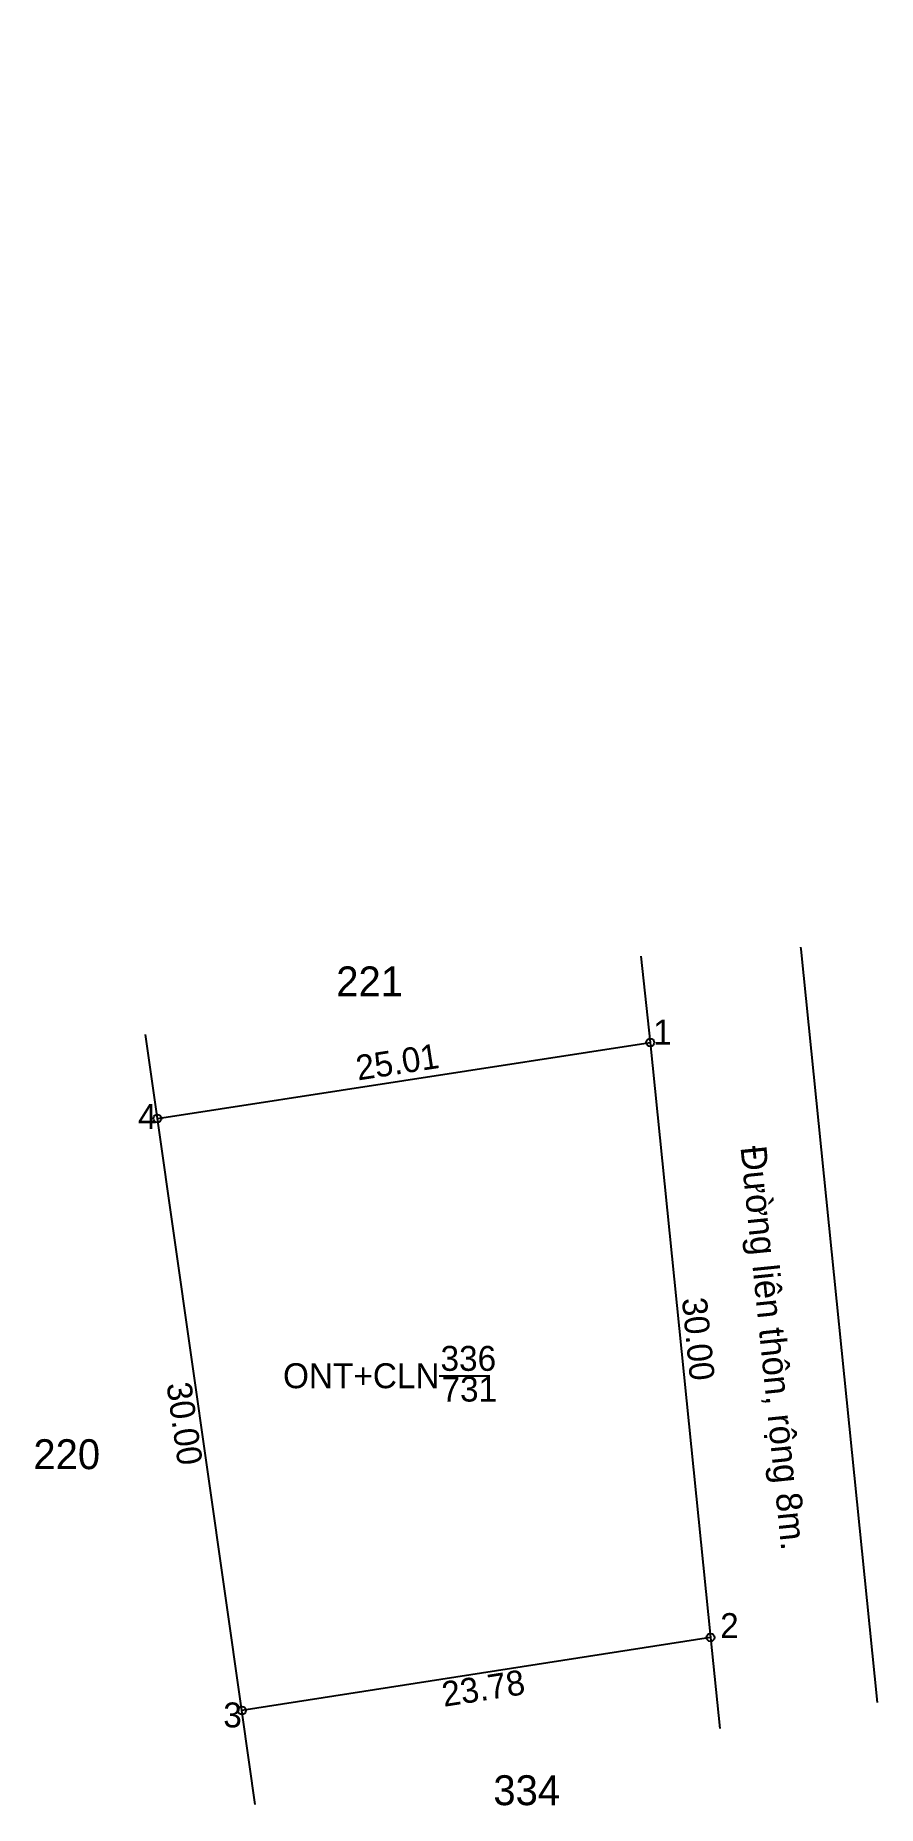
# Model space of a CAD drawing. Extents: x 548509 to 549161, y 1838970 to 1839145.
# Drawn here: x 549118.3 to 549160.5, y 1839056.4 to 1839145.1 of the extents above; entities that cross this region are included whole.
import ezdxf

# ---------------------------------------------------------------- set-up
doc = ezdxf.new("R2010")
doc.units = 0
for name, color, linetype in [('Level 1', 7, 'Continuous'), ('Level 10', 7, 'Continuous'), ('Level 15', 7, 'Continuous'), ('Level 18', 7, 'Continuous'), ('Level 63', 7, 'Continuous')]:
    doc.layers.add(name, color=color, linetype=linetype)

msp = doc.modelspace()

# ---------------------------------------------------------------- texts
at = {"layer": 'Level 1'}
for s, p in [('336', (549138.61, 1839078.17)), ('ONT+CLN', (549130.71, 1839077.3)), ('731', (549138.66, 1839076.63))]:
    msp.add_text(s, height=1.25, dxfattribs=at).set_placement(p)
at = {"layer": 'Level 18'}
for s, p in [('221', (549133.38, 1839096.95)), ('220', (549118.19, 1839073.24)), ('334', (549141.26, 1839056.39))]:
    msp.add_text(s, height=1.5, dxfattribs=at).set_placement(p)
msp.add_text('Đường liên thôn, rộng 8m.', height=1.29984, rotation=275.78992, dxfattribs=at).set_placement((549153.65, 1839089.39))
at = {"layer": 'Level 63'}
for s, height, p in [('D', 0.01, (549141.87, 1839145.13)), ('D', 0.01, (549156.68, 1839099.42)), (' 1', 1.25, (549148.81, 1839094.53)), (' 4', 1.25, (549122.97, 1839090.3)), (' 2', 1.25, (549152.17, 1839064.77)), (' 3', 1.25, (549127.25, 1839060.29))]:
    msp.add_text(s, height=height, dxfattribs=at).set_placement(p)
for s, rotation, p in [('25.01', 8.76184, (549134.47, 1839092.73)), ('30.00', 275.77903, (549150.71, 1839081.79)), ('30.00', 278.1247, (549124.86, 1839077.51)), ('23.78', 8.8762, (549138.78, 1839061.32))]:
    msp.add_text(s, height=1.25, rotation=rotation, dxfattribs=at).set_placement(p)

# ---------------------------------------------------------------- linework, layer by layer
at = {"layer": 'Level 1'}
msp.add_lwpolyline([(549149.13, 1839094.64), (549152.15, 1839064.8), (549128.65, 1839061.13), (549124.41, 1839090.83)], close=True, dxfattribs=at)
at = {"layer": 'Level 10'}
for p, q in [((549156.69, 1839099.31), (549156.68, 1839099.42)), ((549160.53, 1839061.54), (549156.69, 1839099.31)), ((549148.65, 1839098.96), (549149.13, 1839094.64)), ((549152.15, 1839064.8), (549152.61, 1839060.24)), ((549129.02, 1839058.54), (549128.65, 1839061.13)), ((549129.32, 1839056.43), (549129.02, 1839058.54))]:
    msp.add_line(p, q, dxfattribs=at)
at = {"layer": 'Level 15'}
for p, q in [((549124.41, 1839090.83), (549123.81, 1839095.03)), ((549124.41, 1839090.83), (549149.13, 1839094.64)), ((549149.13, 1839094.64), (549152.15, 1839064.8)), ((549152.15, 1839064.8), (549128.65, 1839061.13))]:
    msp.add_line(p, q, dxfattribs=at)
at = {"layer": 'Level 63'}
msp.add_line((549138.54, 1839077.92), (549141.09, 1839077.92), dxfattribs=at)
for centre in [(549149.13, 1839094.64), (549124.41, 1839090.83), (549152.15, 1839064.8), (549128.65, 1839061.13)]:
    msp.add_circle(centre, 0.2, dxfattribs=at)

msp.set_redraw_order([(e.dxf.handle, doc.entitydb.next_handle()) for e in msp.query("TEXT MTEXT ATTDEF DIMENSION ARC_DIMENSION")])  # texts and dimensions are drawn at this point

doc.saveas('drawing.dxf')
